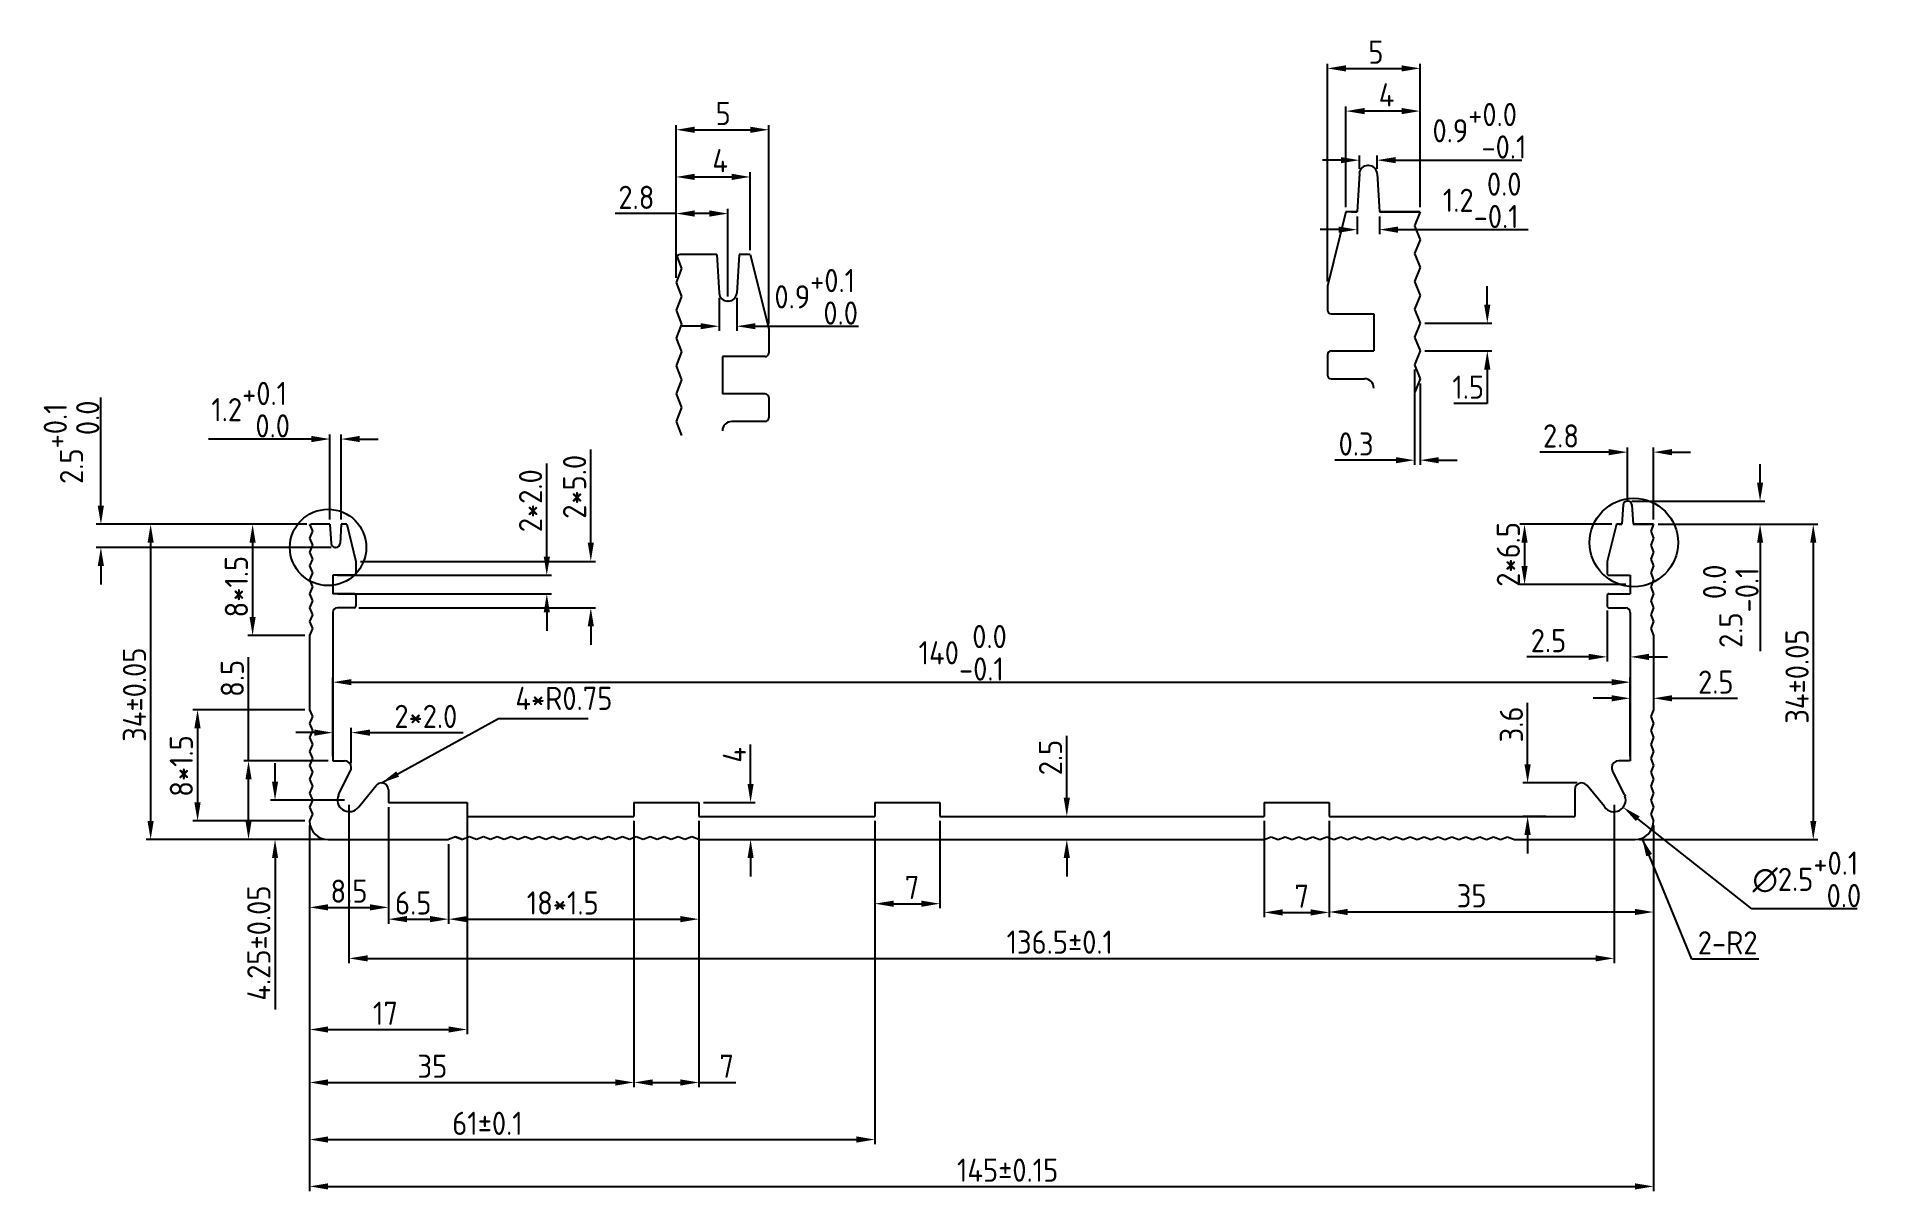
# Model space of a CAD drawing. Extents: x 23 to 222, y 35 to 159.
import ezdxf

# ---------------------------------------------------------------- set-up
doc = ezdxf.new("R2010")
doc.units = 0
doc.layers.get('0').update_dxf_attribs({"linetype": 'CONTINUOUS'})
doc.layers.get('DEFPOINTS').update_dxf_attribs({"linetype": 'CONTINUOUS'})
doc.styles.get("Standard").update_dxf_attribs({"font": 'ISOCP'})
doc.dimstyles.new('ISO-25', dxfattribs={"dimtxt": 2.5, "dimasz": 2.5, "dimexe": 1.25, "dimexo": 0.625, "dimtad": 1, "dimdec": 4, "dimdsep": 46, "dimlunit": 6, "dimtxsty": 'Standard', "dimcen": 2.5, "dimadec": 0, "dimazin": 0, "dimtfac": 1, "dimtdec": 4, "dimtmove": 0, "dimatfit": 3, "dimfxl": 0, "dimtolj": 1, "dimtzin": 0, "dimarcsym": 0})

msp = doc.modelspace()

# ---------------------------------------------------------------- texts
msp.add_text('4*R0.75', height=2.5).set_placement((74.19, 86.87))
at = {"color": 0, "linetype": 'ByBlock', "char_height": 2.5, "attachment_point": 5}
for s, insert in [('\\A1;0.9\\S+0.0^  -0.1;', (178.21, 149.34)), ('\\A1;1.2\\S 0.0^ -0.1;', (178.51, 141.84)), ('\\A1;0.9\\S+0.1^  0.0;', (106.65, 131.43))]:
    msp.add_mtext(s, dxfattribs=dict(at, insert=insert))

# ---------------------------------------------------------------- blocks, each defined once
blk = doc.blocks.new('*D0')
at = {"color": 0, "linetype": 'ByBlock'}
for p, q in [((48.26, 79.15), (48.26, 81.15)), ((55.74, 77.15), (47.76, 77.15)), ((53.49, 72.9), (47.76, 72.9)), ((48.26, 70.9), (48.26, 54.55))]:
    blk.add_line(p, q, dxfattribs=at)
for points in [[(47.93, 79.15), (48.59, 79.15), (48.26, 77.15)], [(47.93, 70.9), (48.59, 70.9), (48.26, 72.9)]]:
    blk.add_solid(points, dxfattribs=at)
at = {"layer": 'DEFPOINTS', "color": 0, "linetype": 'ByBlock'}
for p in [(56.24, 77.15), (48.26, 72.9), (53.99, 72.9)]:
    blk.add_point(p, dxfattribs=at)
at = {"color": 0, "linetype": 'ByBlock', "insert": (46.51, 61.73), "char_height": 2.5, "attachment_point": 5, "rotation": 90}
blk.add_mtext('\\A1;4.25±0.05', dxfattribs=at)
blk = doc.blocks.new('*D1')
at = {"color": 0, "linetype": 'ByBlock'}
for p, q in [((60.49, 76.4), (60.49, 65.08)), ((51.99, 74.4), (51.99, 65.08)), ((53.99, 65.58), (58.49, 65.58))]:
    blk.add_line(p, q, dxfattribs=at)
for points in [[(53.99, 65.92), (53.99, 65.25), (51.99, 65.58)], [(58.49, 65.92), (58.49, 65.25), (60.49, 65.58)]]:
    blk.add_solid(points, dxfattribs=at)
at = {"layer": 'DEFPOINTS', "color": 0, "linetype": 'ByBlock'}
for p in [(60.49, 76.9), (51.99, 74.9), (60.49, 65.58)]:
    blk.add_point(p, dxfattribs=at)
at = {"color": 0, "linetype": 'ByBlock', "insert": (56.24, 67.33), "char_height": 2.5, "attachment_point": 5}
blk.add_mtext('\\A1;8.5', dxfattribs=at)
blk = doc.blocks.new('*D2')
at = {"color": 0, "linetype": 'ByBlock'}
for p, q in [((112.99, 74.9), (112.99, 65.48)), ((119.99, 74.9), (119.99, 65.48)), ((114.99, 65.98), (117.99, 65.98))]:
    blk.add_line(p, q, dxfattribs=at)
for points in [[(114.99, 66.31), (114.99, 65.64), (112.99, 65.98)], [(117.99, 66.31), (117.99, 65.64), (119.99, 65.98)]]:
    blk.add_solid(points, dxfattribs=at)
at = {"layer": 'DEFPOINTS', "color": 0, "linetype": 'ByBlock'}
for p in [(112.99, 75.4), (119.99, 75.4), (119.99, 65.98)]:
    blk.add_point(p, dxfattribs=at)
at = {"color": 0, "linetype": 'ByBlock', "insert": (116.99, 67.73), "char_height": 2.5, "attachment_point": 5}
blk.add_mtext('\\A1;7', dxfattribs=at)
blk = doc.blocks.new('*D3')
at = {"color": 0, "linetype": 'ByBlock'}
for p, q in [((51.49, 86.9), (39.4, 86.9)), ((39.9, 84.9), (39.9, 76.9)), ((51.49, 74.9), (39.4, 74.9))]:
    blk.add_line(p, q, dxfattribs=at)
for points in [[(39.56, 84.9), (40.23, 84.9), (39.9, 86.9)], [(39.56, 76.9), (40.23, 76.9), (39.9, 74.9)]]:
    blk.add_solid(points, dxfattribs=at)
at = {"layer": 'DEFPOINTS', "color": 0, "linetype": 'ByBlock'}
for p in [(51.99, 86.9), (39.9, 74.9), (51.99, 74.9)]:
    blk.add_point(p, dxfattribs=at)
at = {"color": 0, "linetype": 'ByBlock', "insert": (38.15, 80.83), "char_height": 2.5, "attachment_point": 5, "rotation": 90}
blk.add_mtext('\\A1;8*1.5', dxfattribs=at)
blk = doc.blocks.new('*D7')
at = {"color": 0, "linetype": 'ByBlock'}
for p, q in [((51.69, 106.9), (45.34, 106.9)), ((45.84, 104.9), (45.84, 96.9)), ((51.49, 94.9), (45.34, 94.9))]:
    blk.add_line(p, q, dxfattribs=at)
for points in [[(45.51, 104.9), (46.17, 104.9), (45.84, 106.9)], [(45.51, 96.9), (46.17, 96.9), (45.84, 94.9)]]:
    blk.add_solid(points, dxfattribs=at)
at = {"layer": 'DEFPOINTS', "color": 0, "linetype": 'ByBlock'}
for p in [(52.19, 106.9), (45.84, 94.9), (51.99, 94.9)]:
    blk.add_point(p, dxfattribs=at)
at = {"color": 0, "linetype": 'ByBlock', "insert": (44.09, 100.17), "char_height": 2.5, "attachment_point": 5, "rotation": 90}
blk.add_mtext('\\A1;8*1.5', dxfattribs=at)
blk = doc.blocks.new('*D8')
at = {"color": 0, "linetype": 'ByBlock'}
for p, q in [((49.8, 106.9), (34.34, 106.9)), ((34.84, 104.9), (34.84, 74.9)), ((51.49, 72.9), (34.34, 72.9))]:
    blk.add_line(p, q, dxfattribs=at)
for points in [[(34.5, 104.9), (35.17, 104.9), (34.84, 106.9)], [(34.5, 74.9), (35.17, 74.9), (34.84, 72.9)]]:
    blk.add_solid(points, dxfattribs=at)
at = {"layer": 'DEFPOINTS', "color": 0, "linetype": 'ByBlock'}
for p in [(50.3, 106.9), (34.84, 72.9), (51.99, 72.9)]:
    blk.add_point(p, dxfattribs=at)
at = {"color": 0, "linetype": 'ByBlock', "insert": (33.09, 88.52), "char_height": 2.5, "attachment_point": 5, "rotation": 90}
blk.add_mtext('\\A1;34±0.05', dxfattribs=at)
blk = doc.blocks.new('*D10')
at = {"color": 0, "linetype": 'ByBlock'}
for p, q in [((192.17, 114.68), (184.73, 114.68)), ((194.17, 109.45), (194.17, 115.18)), ((196.99, 107.4), (196.99, 115.18)), ((198.99, 114.68), (200.99, 114.68))]:
    blk.add_line(p, q, dxfattribs=at)
for points in [[(192.17, 115.01), (192.17, 114.34), (194.17, 114.68)], [(198.99, 115.01), (198.99, 114.34), (196.99, 114.68)]]:
    blk.add_solid(points, dxfattribs=at)
at = {"layer": 'DEFPOINTS', "color": 0, "linetype": 'ByBlock'}
for p in [(194.17, 114.68), (194.17, 108.95), (196.99, 106.9)]:
    blk.add_point(p, dxfattribs=at)
at = {"color": 0, "linetype": 'ByBlock', "insert": (187.01, 116.43), "char_height": 2.5, "attachment_point": 5}
blk.add_mtext('\\A1;2.8', dxfattribs=at)
blk = doc.blocks.new('*D11')
at = {"color": 0, "linetype": 'ByBlock'}
for p, q in [((191.99, 97.6), (191.99, 92.1)), ((194.49, 96.9), (194.49, 92.1)), ((189.99, 92.6), (183.33, 92.6)), ((196.49, 92.6), (198.49, 92.6))]:
    blk.add_line(p, q, dxfattribs=at)
for points in [[(189.99, 92.93), (189.99, 92.26), (191.99, 92.6)], [(196.49, 92.93), (196.49, 92.26), (194.49, 92.6)]]:
    blk.add_solid(points, dxfattribs=at)
at = {"layer": 'DEFPOINTS', "color": 0, "linetype": 'ByBlock'}
for p in [(191.99, 98.1), (194.49, 97.4), (194.49, 92.6)]:
    blk.add_point(p, dxfattribs=at)
at = {"color": 0, "linetype": 'ByBlock', "insert": (185.66, 94.35), "char_height": 2.5, "attachment_point": 5}
blk.add_mtext('\\A1;2.5', dxfattribs=at)
blk = doc.blocks.new('*D12')
at = {"color": 0, "linetype": 'ByBlock'}
for p, q in [((52.49, 84.43), (50.49, 84.43)), ((54.49, 81.9), (54.49, 84.93)), ((56.49, 81.15), (56.49, 84.93)), ((58.49, 84.43), (68.56, 84.43))]:
    blk.add_line(p, q, dxfattribs=at)
for points in [[(52.49, 84.76), (52.49, 84.09), (54.49, 84.43)], [(58.49, 84.76), (58.49, 84.09), (56.49, 84.43)]]:
    blk.add_solid(points, dxfattribs=at)
at = {"layer": 'DEFPOINTS', "color": 0, "linetype": 'ByBlock'}
for p in [(56.49, 84.43), (54.49, 81.4), (56.49, 80.65)]:
    blk.add_point(p, dxfattribs=at)
at = {"color": 0, "linetype": 'ByBlock', "insert": (64.53, 86.18), "char_height": 2.5, "attachment_point": 5}
blk.add_mtext('\\A1;2*2.0', dxfattribs=at)
blk = doc.blocks.new('*D13')
at = {"color": 0, "linetype": 'ByBlock'}
for p, q in [((161.99, 74.9), (161.99, 64.58)), ((196.99, 74.4), (196.99, 64.58)), ((194.99, 65.08), (163.99, 65.08))]:
    blk.add_line(p, q, dxfattribs=at)
for points in [[(163.99, 65.42), (163.99, 64.75), (161.99, 65.08)], [(194.99, 65.42), (194.99, 64.75), (196.99, 65.08)]]:
    blk.add_solid(points, dxfattribs=at)
at = {"layer": 'DEFPOINTS', "color": 0, "linetype": 'ByBlock'}
for p in [(161.99, 75.4), (196.99, 74.9), (161.99, 65.08)]:
    blk.add_point(p, dxfattribs=at)
at = {"color": 0, "linetype": 'ByBlock', "insert": (177.37, 66.83), "char_height": 2.5, "attachment_point": 5}
blk.add_mtext('\\A1;35', dxfattribs=at)
blk = doc.blocks.new('*D14')
at = {"color": 0, "linetype": 'ByBlock'}
for p, q in [((154.99, 74.9), (154.99, 64.54)), ((161.99, 74.9), (161.99, 64.54)), ((156.99, 65.04), (159.99, 65.04))]:
    blk.add_line(p, q, dxfattribs=at)
for points in [[(156.99, 65.37), (156.99, 64.7), (154.99, 65.04)], [(159.99, 65.37), (159.99, 64.7), (161.99, 65.04)]]:
    blk.add_solid(points, dxfattribs=at)
at = {"layer": 'DEFPOINTS', "color": 0, "linetype": 'ByBlock'}
for p in [(154.99, 75.4), (161.99, 75.4), (161.99, 65.04)]:
    blk.add_point(p, dxfattribs=at)
at = {"color": 0, "linetype": 'ByBlock', "insert": (159.04, 66.79), "char_height": 2.5, "attachment_point": 5}
blk.add_mtext('\\A1;7', dxfattribs=at)
blk = doc.blocks.new('*D15')
at = {"color": 0, "linetype": 'ByBlock'}
for p, q in [((54.49, 81.9), (54.49, 90.37)), ((56.49, 89.87), (192.49, 89.87)), ((194.49, 81.9), (194.49, 90.37))]:
    blk.add_line(p, q, dxfattribs=at)
for points in [[(56.49, 90.2), (56.49, 89.54), (54.49, 89.87)], [(192.49, 90.2), (192.49, 89.54), (194.49, 89.87)]]:
    blk.add_solid(points, dxfattribs=at)
at = {"layer": 'DEFPOINTS', "color": 0, "linetype": 'ByBlock'}
for p in [(194.49, 89.87), (54.49, 81.4), (194.49, 81.4)]:
    blk.add_point(p, dxfattribs=at)
at = {"color": 0, "linetype": 'ByBlock', "insert": (122.46, 93.04), "char_height": 2.5, "attachment_point": 5}
blk.add_mtext('\\A1;140\\S 0.0^ -0.1;', dxfattribs=at)
blk = doc.blocks.new('*D16')
at = {"color": 0, "linetype": 'ByBlock'}
for p, q in [((56.24, 76.65), (56.24, 59.58)), ((192.74, 76.65), (192.74, 59.58)), ((58.24, 60.08), (190.74, 60.08))]:
    blk.add_line(p, q, dxfattribs=at)
for points in [[(58.24, 60.41), (58.24, 59.75), (56.24, 60.08)], [(190.74, 60.41), (190.74, 59.75), (192.74, 60.08)]]:
    blk.add_solid(points, dxfattribs=at)
at = {"layer": 'DEFPOINTS', "color": 0, "linetype": 'ByBlock'}
for p in [(56.24, 77.15), (192.74, 77.15), (192.74, 60.08)]:
    blk.add_point(p, dxfattribs=at)
at = {"color": 0, "linetype": 'ByBlock', "insert": (132.93, 61.83), "char_height": 2.5, "attachment_point": 5}
blk.add_mtext('\\A1;136.5±0.1', dxfattribs=at)
blk = doc.blocks.new('*D17')
at = {"color": 0, "linetype": 'ByBlock'}
for p, q in [((133.69, 77.4), (133.69, 84.07)), ((120.49, 75.4), (134.19, 75.4)), ((120.49, 72.9), (134.19, 72.9)), ((133.69, 70.9), (133.69, 68.9))]:
    blk.add_line(p, q, dxfattribs=at)
for points in [[(133.35, 77.4), (134.02, 77.4), (133.69, 75.4)], [(133.35, 70.9), (134.02, 70.9), (133.69, 72.9)]]:
    blk.add_solid(points, dxfattribs=at)
at = {"layer": 'DEFPOINTS', "color": 0, "linetype": 'ByBlock'}
for p in [(119.99, 75.4), (119.99, 72.9), (133.69, 72.9)]:
    blk.add_point(p, dxfattribs=at)
at = {"color": 0, "linetype": 'ByBlock', "insert": (131.93, 81.74), "char_height": 2.5, "attachment_point": 5, "rotation": 90}
blk.add_mtext('\\A1;2.5', dxfattribs=at)
blk = doc.blocks.new('*D18')
at = {"color": 0, "linetype": 'ByBlock'}
for p, q in [((99.57, 78.9), (99.57, 83.15)), ((94.49, 76.9), (100.07, 76.9)), ((94.49, 72.9), (100.07, 72.9)), ((99.57, 70.9), (99.57, 68.9))]:
    blk.add_line(p, q, dxfattribs=at)
for points in [[(99.24, 78.9), (99.9, 78.9), (99.57, 76.9)], [(99.24, 70.9), (99.9, 70.9), (99.57, 72.9)]]:
    blk.add_solid(points, dxfattribs=at)
at = {"layer": 'DEFPOINTS', "color": 0, "linetype": 'ByBlock'}
for p in [(93.99, 76.9), (93.99, 72.9), (99.57, 72.9)]:
    blk.add_point(p, dxfattribs=at)
at = {"color": 0, "linetype": 'ByBlock', "insert": (97.82, 82.03), "char_height": 2.5, "attachment_point": 5, "rotation": 90}
blk.add_mtext('\\A1;4', dxfattribs=at)
blk = doc.blocks.new('*D22')
at = {"color": 0, "linetype": 'ByBlock'}
for p, q in [((52.19, 116.09), (41.07, 116.09)), ((54.19, 107.4), (54.19, 116.59)), ((55.39, 107.4), (55.39, 116.59)), ((57.39, 116.09), (59.39, 116.09))]:
    blk.add_line(p, q, dxfattribs=at)
for points in [[(52.19, 116.43), (52.19, 115.76), (54.19, 116.09)], [(57.39, 116.43), (57.39, 115.76), (55.39, 116.09)]]:
    blk.add_solid(points, dxfattribs=at)
at = {"layer": 'DEFPOINTS', "color": 0, "linetype": 'ByBlock'}
for p in [(55.39, 116.09), (54.19, 106.9), (55.39, 106.9)]:
    blk.add_point(p, dxfattribs=at)
at = {"color": 0, "linetype": 'ByBlock', "insert": (45.63, 119.26), "char_height": 2.5, "attachment_point": 5}
blk.add_mtext('\\A1;1.2\\S+0.1^  0.0;', dxfattribs=at)
blk = doc.blocks.new('*D23')
at = {"color": 0, "linetype": 'ByBlock'}
for p, q in [((29.47, 108.9), (29.47, 120.59)), ((51.69, 106.9), (28.97, 106.9)), ((54.32, 104.4), (28.97, 104.4)), ((29.47, 102.4), (29.47, 100.4))]:
    blk.add_line(p, q, dxfattribs=at)
for points in [[(29.13, 108.9), (29.8, 108.9), (29.47, 106.9)], [(29.13, 102.4), (29.8, 102.4), (29.47, 104.4)]]:
    blk.add_solid(points, dxfattribs=at)
at = {"layer": 'DEFPOINTS', "color": 0, "linetype": 'ByBlock'}
for p in [(52.19, 106.9), (29.47, 104.4), (54.82, 104.4)]:
    blk.add_point(p, dxfattribs=at)
at = {"color": 0, "linetype": 'ByBlock', "insert": (26.3, 115.75), "char_height": 2.5, "attachment_point": 5, "rotation": 90}
blk.add_mtext('\\A1;2.5\\S+0.1^  0.0;', dxfattribs=at)
blk = doc.blocks.new('*D26')
at = {"color": 0, "linetype": 'ByBlock'}
for p, q in [((68.99, 76.4), (68.99, 51.91)), ((51.99, 72.4), (51.99, 51.91)), ((53.99, 52.41), (66.99, 52.41))]:
    blk.add_line(p, q, dxfattribs=at)
for points in [[(53.99, 52.74), (53.99, 52.08), (51.99, 52.41)], [(66.99, 52.74), (66.99, 52.08), (68.99, 52.41)]]:
    blk.add_solid(points, dxfattribs=at)
at = {"layer": 'DEFPOINTS', "color": 0, "linetype": 'ByBlock'}
for p in [(68.99, 76.9), (51.99, 72.9), (68.99, 52.41)]:
    blk.add_point(p, dxfattribs=at)
at = {"color": 0, "linetype": 'ByBlock', "insert": (60.17, 54.16), "char_height": 2.5, "attachment_point": 5}
blk.add_mtext('\\A1;17', dxfattribs=at)
blk = doc.blocks.new('*D27')
at = {"color": 0, "linetype": 'ByBlock'}
for p, q in [((86.99, 74.9), (86.99, 46.2)), ((51.99, 72.4), (51.99, 46.2)), ((53.99, 46.7), (84.99, 46.7))]:
    blk.add_line(p, q, dxfattribs=at)
for points in [[(53.99, 47.03), (53.99, 46.36), (51.99, 46.7)], [(84.99, 47.03), (84.99, 46.36), (86.99, 46.7)]]:
    blk.add_solid(points, dxfattribs=at)
at = {"layer": 'DEFPOINTS', "color": 0, "linetype": 'ByBlock'}
for p in [(86.99, 75.4), (51.99, 72.9), (86.99, 46.7)]:
    blk.add_point(p, dxfattribs=at)
at = {"color": 0, "linetype": 'ByBlock', "insert": (65.24, 48.45), "char_height": 2.5, "attachment_point": 5}
blk.add_mtext('\\A1;35', dxfattribs=at)
blk = doc.blocks.new('*D28')
at = {"color": 0, "linetype": 'ByBlock'}
for p, q in [((51.99, 72.4), (51.99, 40.04)), ((112.99, 72.4), (112.99, 40.04)), ((53.99, 40.54), (110.99, 40.54))]:
    blk.add_line(p, q, dxfattribs=at)
for points in [[(53.99, 40.88), (53.99, 40.21), (51.99, 40.54)], [(110.99, 40.88), (110.99, 40.21), (112.99, 40.54)]]:
    blk.add_solid(points, dxfattribs=at)
at = {"layer": 'DEFPOINTS', "color": 0, "linetype": 'ByBlock'}
for p in [(51.99, 72.9), (112.99, 72.9), (112.99, 40.54)]:
    blk.add_point(p, dxfattribs=at)
at = {"color": 0, "linetype": 'ByBlock', "insert": (71.18, 42.29), "char_height": 2.5, "attachment_point": 5}
blk.add_mtext('\\A1;61±0.1', dxfattribs=at)
blk = doc.blocks.new('*D29')
at = {"color": 0, "linetype": 'ByBlock'}
for p, q in [((51.99, 72.4), (51.99, 34.99)), ((196.99, 72.4), (196.99, 34.99)), ((53.99, 35.49), (194.99, 35.49))]:
    blk.add_line(p, q, dxfattribs=at)
for points in [[(53.99, 35.82), (53.99, 35.15), (51.99, 35.49)], [(194.99, 35.82), (194.99, 35.15), (196.99, 35.49)]]:
    blk.add_solid(points, dxfattribs=at)
at = {"layer": 'DEFPOINTS', "color": 0, "linetype": 'ByBlock'}
for p in [(51.99, 72.9), (196.99, 72.9), (196.99, 35.49)]:
    blk.add_point(p, dxfattribs=at)
at = {"color": 0, "linetype": 'ByBlock', "insert": (127.3, 37.24), "char_height": 2.5, "attachment_point": 5}
blk.add_mtext('\\A1;145±0.15', dxfattribs=at)
blk = doc.blocks.new('*D30')
at = {"color": 0, "linetype": 'ByBlock'}
for p, q in [((77.58, 103.4), (77.58, 113.47)), ((54.99, 101.4), (78.08, 101.4)), ((54.99, 99.4), (78.08, 99.4)), ((77.58, 97.4), (77.58, 95.4))]:
    blk.add_line(p, q, dxfattribs=at)
for points in [[(77.25, 103.4), (77.92, 103.4), (77.58, 101.4)], [(77.25, 97.4), (77.92, 97.4), (77.58, 99.4)]]:
    blk.add_solid(points, dxfattribs=at)
at = {"layer": 'DEFPOINTS', "color": 0, "linetype": 'ByBlock'}
for p in [(54.49, 101.4), (54.49, 99.4), (77.58, 99.4)]:
    blk.add_point(p, dxfattribs=at)
at = {"color": 0, "linetype": 'ByBlock', "insert": (75.83, 109.44), "char_height": 2.5, "attachment_point": 5, "rotation": 90}
blk.add_mtext('\\A1;2*2.0', dxfattribs=at)
blk = doc.blocks.new('*D31')
at = {"color": 0, "linetype": 'ByBlock'}
for p, q in [((82.33, 104.9), (82.33, 114.97)), ((57.49, 102.9), (82.83, 102.9)), ((57.29, 97.9), (82.83, 97.9)), ((82.33, 95.9), (82.33, 93.9))]:
    blk.add_line(p, q, dxfattribs=at)
for points in [[(82, 104.9), (82.66, 104.9), (82.33, 102.9)], [(82, 95.9), (82.66, 95.9), (82.33, 97.9)]]:
    blk.add_solid(points, dxfattribs=at)
at = {"layer": 'DEFPOINTS', "color": 0, "linetype": 'ByBlock'}
for p in [(56.99, 102.9), (56.79, 97.9), (82.33, 97.9)]:
    blk.add_point(p, dxfattribs=at)
at = {"color": 0, "linetype": 'ByBlock', "insert": (80.58, 110.94), "char_height": 2.5, "attachment_point": 5, "rotation": 90}
blk.add_mtext('\\A1;2*5.0', dxfattribs=at)
blk = doc.blocks.new('*D32')
at = {"color": 0, "linetype": 'ByBlock'}
for p, q in [((45.4, 81.4), (45.4, 92.58)), ((53.99, 81.4), (44.9, 81.4)), ((45.4, 74.9), (45.4, 79.4)), ((53.49, 72.9), (44.9, 72.9))]:
    blk.add_line(p, q, dxfattribs=at)
for points in [[(45.07, 79.4), (45.73, 79.4), (45.4, 81.4)], [(45.07, 74.9), (45.73, 74.9), (45.4, 72.9)]]:
    blk.add_solid(points, dxfattribs=at)
at = {"layer": 'DEFPOINTS', "color": 0, "linetype": 'ByBlock'}
for p in [(54.49, 81.4), (45.4, 72.9), (53.99, 72.9)]:
    blk.add_point(p, dxfattribs=at)
at = {"color": 0, "linetype": 'ByBlock', "insert": (43.65, 90.28), "char_height": 2.5, "attachment_point": 5, "rotation": 90}
blk.add_mtext('\\A1;8.5', dxfattribs=at)
blk = doc.blocks.new('*D33')
at = {"color": 0, "linetype": 'ByBlock'}
for p, q in [((207.6, 65.43), (195.3, 75.14)), ((218.97, 65.43), (207.6, 65.43))]:
    blk.add_line(p, q, dxfattribs=at)
blk.add_solid([(195.5, 75.4), (195.09, 74.88), (193.73, 76.38)], dxfattribs=at)
at = {"layer": 'DEFPOINTS', "color": 0, "linetype": 'ByBlock'}
for p in [(191.76, 77.93), (193.73, 76.38)]:
    blk.add_point(p, dxfattribs=at)
at = {"color": 0, "linetype": 'ByBlock', "insert": (213.54, 68.6), "char_height": 2.5, "attachment_point": 5}
blk.add_mtext('\\A1;∅2.5\\S+0.1^  0.0;', dxfattribs=at)
blk = doc.blocks.new('*D34')
at = {"color": 0, "linetype": 'ByBlock'}
for p, q in [((66.99, 72.4), (66.99, 63.81)), ((93.99, 72.4), (93.99, 63.81)), ((68.99, 64.31), (91.99, 64.31))]:
    blk.add_line(p, q, dxfattribs=at)
for points in [[(68.99, 64.65), (68.99, 63.98), (66.99, 64.31)], [(91.99, 64.65), (91.99, 63.98), (93.99, 64.31)]]:
    blk.add_solid(points, dxfattribs=at)
at = {"layer": 'DEFPOINTS', "color": 0, "linetype": 'ByBlock'}
for p in [(66.99, 72.9), (93.99, 72.9), (93.99, 64.31)]:
    blk.add_point(p, dxfattribs=at)
at = {"color": 0, "linetype": 'ByBlock', "insert": (79.3, 66.06), "char_height": 2.5, "attachment_point": 5}
blk.add_mtext('\\A1;18*1.5', dxfattribs=at)
blk = doc.blocks.new('*D35')
at = {"color": 0, "linetype": 'ByBlock'}
for p, q in [((86.99, 74.9), (86.99, 46.2)), ((93.99, 74.9), (93.99, 46.2)), ((88.99, 46.7), (91.99, 46.7)), ((93.99, 46.7), (97.99, 46.7))]:
    blk.add_line(p, q, dxfattribs=at)
for points in [[(88.99, 47.03), (88.99, 46.36), (86.99, 46.7)], [(91.99, 47.03), (91.99, 46.36), (93.99, 46.7)]]:
    blk.add_solid(points, dxfattribs=at)
at = {"layer": 'DEFPOINTS', "color": 0, "linetype": 'ByBlock'}
for p in [(86.99, 75.4), (93.99, 75.4), (93.99, 46.7)]:
    blk.add_point(p, dxfattribs=at)
at = {"color": 0, "linetype": 'ByBlock', "insert": (96.99, 48.45), "char_height": 2.5, "attachment_point": 5}
blk.add_mtext('\\A1;7', dxfattribs=at)
blk = doc.blocks.new('*D36')
at = {"color": 0, "linetype": 'ByBlock'}
for p, q in [((197.49, 106.9), (214.73, 106.9)), ((214.23, 104.9), (214.23, 74.9)), ((195.49, 72.9), (214.73, 72.9))]:
    blk.add_line(p, q, dxfattribs=at)
for points in [[(213.9, 104.9), (214.56, 104.9), (214.23, 106.9)], [(213.9, 74.9), (214.56, 74.9), (214.23, 72.9)]]:
    blk.add_solid(points, dxfattribs=at)
at = {"layer": 'DEFPOINTS', "color": 0, "linetype": 'ByBlock'}
for p in [(196.99, 106.9), (194.99, 72.9), (214.23, 72.9)]:
    blk.add_point(p, dxfattribs=at)
at = {"color": 0, "linetype": 'ByBlock', "insert": (212.48, 90.47), "char_height": 2.5, "attachment_point": 5, "rotation": 90}
blk.add_mtext('\\A1;34±0.05', dxfattribs=at)
blk = doc.blocks.new('*D37')
at = {"color": 0, "linetype": 'ByBlock'}
for p, q in [((208.49, 111.4), (208.49, 113.4)), ((194.67, 109.4), (208.99, 109.4)), ((197.49, 106.9), (208.99, 106.9)), ((208.49, 104.9), (208.49, 93.21))]:
    blk.add_line(p, q, dxfattribs=at)
for points in [[(208.16, 111.4), (208.83, 111.4), (208.49, 109.4)], [(208.16, 104.9), (208.83, 104.9), (208.49, 106.9)]]:
    blk.add_solid(points, dxfattribs=at)
at = {"layer": 'DEFPOINTS', "color": 0, "linetype": 'ByBlock'}
for p in [(194.17, 109.4), (208.49, 109.4), (196.99, 106.9)]:
    blk.add_point(p, dxfattribs=at)
at = {"color": 0, "linetype": 'ByBlock', "insert": (205.33, 98.06), "char_height": 2.5, "attachment_point": 5, "rotation": 90}
blk.add_mtext('\\A1;2.5\\S 0.0^ -0.1;', dxfattribs=at)
blk = doc.blocks.new('*D38')
at = {"color": 0, "linetype": 'ByBlock'}
for p, q in [((194.49, 96.9), (194.49, 87.63)), ((196.99, 94.4), (196.99, 87.63)), ((192.49, 88.13), (190.49, 88.13)), ((198.99, 88.13), (206.05, 88.13))]:
    blk.add_line(p, q, dxfattribs=at)
for points in [[(192.49, 88.46), (192.49, 87.8), (194.49, 88.13)], [(198.99, 88.46), (198.99, 87.8), (196.99, 88.13)]]:
    blk.add_solid(points, dxfattribs=at)
at = {"layer": 'DEFPOINTS', "color": 0, "linetype": 'ByBlock'}
for p in [(194.49, 97.4), (196.99, 94.9), (196.99, 88.13)]:
    blk.add_point(p, dxfattribs=at)
at = {"color": 0, "linetype": 'ByBlock', "insert": (203.71, 89.88), "char_height": 2.5, "attachment_point": 5}
blk.add_mtext('\\A1;2.5', dxfattribs=at)
blk = doc.blocks.new('*D41')
at = {"color": 0, "linetype": 'ByBlock'}
for p, q in [((183.41, 81), (183.41, 87.63)), ((188.74, 79), (182.91, 79)), ((185.36, 75.4), (182.91, 75.4)), ((183.41, 73.4), (183.41, 71.4))]:
    blk.add_line(p, q, dxfattribs=at)
for points in [[(183.07, 81), (183.74, 81), (183.41, 79)], [(183.07, 73.4), (183.74, 73.4), (183.41, 75.4)]]:
    blk.add_solid(points, dxfattribs=at)
at = {"layer": 'DEFPOINTS', "color": 0, "linetype": 'ByBlock'}
for p in [(189.24, 79), (183.41, 75.4), (185.86, 75.4)]:
    blk.add_point(p, dxfattribs=at)
at = {"color": 0, "linetype": 'ByBlock', "insert": (181.66, 85.31), "char_height": 2.5, "attachment_point": 5, "rotation": 90}
blk.add_mtext('\\A1;3.6', dxfattribs=at)
blk = doc.blocks.new('*D42')
at = {"color": 0, "linetype": 'ByBlock'}
for p, q in [((201.13, 60.01), (195.76, 73.05)), ((208.34, 60.01), (201.13, 60.01))]:
    blk.add_line(p, q, dxfattribs=at)
blk.add_solid([(196.83, 71.33), (196.21, 71.08), (195.76, 73.05)], dxfattribs=at)
at = {"layer": 'DEFPOINTS', "color": 0, "linetype": 'ByBlock'}
for p in [(194.99, 74.9), (195.76, 73.05)]:
    blk.add_point(p, dxfattribs=at)
at = {"color": 0, "linetype": 'ByBlock', "insert": (204.99, 61.76), "char_height": 2.5, "attachment_point": 5}
blk.add_mtext('\\A1;2-R2', dxfattribs=at)
blk = doc.blocks.new('*D43')
at = {"color": 0, "linetype": 'ByBlock'}
for p, q in [((95.7, 152.57), (89.14, 152.57)), ((95.7, 145.63), (95.7, 153.07)), ((99.3, 152.57), (97.7, 152.57)), ((101.3, 143.63), (101.3, 153.07))]:
    blk.add_line(p, q, dxfattribs=at)
for points in [[(97.7, 152.91), (97.7, 152.24), (95.7, 152.57)], [(99.3, 152.91), (99.3, 152.24), (101.3, 152.57)]]:
    blk.add_solid(points, dxfattribs=at)
at = {"layer": 'DEFPOINTS', "color": 0, "linetype": 'ByBlock'}
for p in [(101.3, 152.57), (95.7, 145.13), (101.3, 143.13)]:
    blk.add_point(p, dxfattribs=at)
at = {"color": 0, "linetype": 'ByBlock', "insert": (91.42, 154.32), "char_height": 2.5, "attachment_point": 5}
blk.add_mtext('\\A1;2.8', dxfattribs=at)
blk = doc.blocks.new('*D44')
at = {"color": 0, "linetype": 'ByBlock'}
for p, q in [((95.7, 148.23), (95.7, 157.02)), ((97.7, 156.52), (101.7, 156.52)), ((103.7, 148.63), (103.7, 157.02))]:
    blk.add_line(p, q, dxfattribs=at)
for points in [[(97.7, 156.86), (97.7, 156.19), (95.7, 156.52)], [(101.7, 156.86), (101.7, 156.19), (103.7, 156.52)]]:
    blk.add_solid(points, dxfattribs=at)
at = {"layer": 'DEFPOINTS', "color": 0, "linetype": 'ByBlock'}
for p in [(103.7, 156.52), (95.7, 147.73), (103.7, 148.13)]:
    blk.add_point(p, dxfattribs=at)
at = {"color": 0, "linetype": 'ByBlock', "insert": (100.46, 158.27), "char_height": 2.5, "attachment_point": 5}
blk.add_mtext('\\A1;4', dxfattribs=at)
blk = doc.blocks.new('*D45')
at = {"color": 0, "linetype": 'ByBlock'}
for p, q in [((95.7, 145.63), (95.7, 162.11)), ((97.7, 161.61), (103.7, 161.61)), ((105.7, 140.63), (105.7, 162.11))]:
    blk.add_line(p, q, dxfattribs=at)
for points in [[(97.7, 161.94), (97.7, 161.27), (95.7, 161.61)], [(103.7, 161.94), (103.7, 161.27), (105.7, 161.61)]]:
    blk.add_solid(points, dxfattribs=at)
at = {"layer": 'DEFPOINTS', "color": 0, "linetype": 'ByBlock'}
for p in [(105.7, 161.61), (95.7, 145.13), (105.7, 140.13)]:
    blk.add_point(p, dxfattribs=at)
at = {"color": 0, "linetype": 'ByBlock', "insert": (100.78, 163.36), "char_height": 2.5, "attachment_point": 5}
blk.add_mtext('\\A1;5', dxfattribs=at)
blk = doc.blocks.new('*D47')
at = {"color": 0, "linetype": 'ByBlock'}
for p, q in [((169.01, 154.18), (169.01, 165.05)), ((175.01, 164.55), (171.01, 164.55)), ((177.01, 154.18), (177.01, 165.05))]:
    blk.add_line(p, q, dxfattribs=at)
for points in [[(171.01, 164.89), (171.01, 164.22), (169.01, 164.55)], [(175.01, 164.89), (175.01, 164.22), (177.01, 164.55)]]:
    blk.add_solid(points, dxfattribs=at)
at = {"layer": 'DEFPOINTS', "color": 0, "linetype": 'ByBlock'}
for p in [(169.01, 164.55), (169.01, 153.68), (177.01, 153.68)]:
    blk.add_point(p, dxfattribs=at)
at = {"color": 0, "linetype": 'ByBlock', "insert": (173.39, 166.3), "char_height": 2.5, "attachment_point": 5}
blk.add_mtext('\\A1;4', dxfattribs=at)
blk = doc.blocks.new('*D48')
at = {"color": 0, "linetype": 'ByBlock'}
for p, q in [((167.01, 146.18), (167.01, 169.66)), ((177.01, 154.18), (177.01, 169.66)), ((169.01, 169.16), (175.01, 169.16))]:
    blk.add_line(p, q, dxfattribs=at)
for points in [[(169.01, 169.49), (169.01, 168.82), (167.01, 169.16)], [(175.01, 169.49), (175.01, 168.82), (177.01, 169.16)]]:
    blk.add_solid(points, dxfattribs=at)
at = {"layer": 'DEFPOINTS', "color": 0, "linetype": 'ByBlock'}
for p in [(177.01, 169.16), (177.01, 153.68), (167.01, 145.68)]:
    blk.add_point(p, dxfattribs=at)
at = {"color": 0, "linetype": 'ByBlock', "insert": (172.24, 170.91), "char_height": 2.5, "attachment_point": 5}
blk.add_mtext('\\A1;5', dxfattribs=at)
blk = doc.blocks.new('*D51')
at = {"color": 0, "linetype": 'ByBlock'}
for p, q in [((192.49, 106.9), (182.58, 106.9)), ((183.08, 104.9), (183.08, 102.4)), ((193.99, 100.4), (182.58, 100.4))]:
    blk.add_line(p, q, dxfattribs=at)
for points in [[(182.74, 104.9), (183.41, 104.9), (183.08, 106.9)], [(182.74, 102.4), (183.41, 102.4), (183.08, 100.4)]]:
    blk.add_solid(points, dxfattribs=at)
at = {"layer": 'DEFPOINTS', "color": 0, "linetype": 'ByBlock'}
for p in [(192.99, 106.9), (183.08, 100.4), (194.49, 100.4)]:
    blk.add_point(p, dxfattribs=at)
at = {"color": 0, "linetype": 'ByBlock', "insert": (181.33, 103.65), "char_height": 2.5, "attachment_point": 5, "rotation": 90}
blk.add_mtext('\\A1;2*6.5', dxfattribs=at)
blk = doc.blocks.new('*D52')
at = {"color": 0, "linetype": 'ByBlock'}
for p, q in [((171.21, 123.59), (171.21, 113.31)), ((171.81, 122.09), (171.81, 113.31)), ((169.21, 113.81), (162.6, 113.81)), ((173.81, 113.81), (175.81, 113.81))]:
    blk.add_line(p, q, dxfattribs=at)
for points in [[(169.21, 114.14), (169.21, 113.48), (171.21, 113.81)], [(173.81, 114.14), (173.81, 113.48), (171.81, 113.81)]]:
    blk.add_solid(points, dxfattribs=at)
at = {"layer": 'DEFPOINTS', "color": 0, "linetype": 'ByBlock'}
for p in [(171.21, 124.09), (171.81, 122.59), (171.81, 113.81)]:
    blk.add_point(p, dxfattribs=at)
at = {"color": 0, "linetype": 'ByBlock', "insert": (164.9, 115.56), "char_height": 2.5, "attachment_point": 5}
blk.add_mtext('\\A1;0.3', dxfattribs=at)
blk = doc.blocks.new('*D53')
at = {"color": 0, "linetype": 'ByBlock'}
for p, q in [((179.06, 130.59), (179.06, 132.59)), ((172.31, 128.59), (179.56, 128.59)), ((172.31, 125.59), (179.56, 125.59)), ((179.06, 123.59), (179.06, 119.94)), ((179.06, 119.94), (175.45, 119.94))]:
    blk.add_line(p, q, dxfattribs=at)
for points in [[(178.72, 130.59), (179.39, 130.59), (179.06, 128.59)], [(178.72, 123.59), (179.39, 123.59), (179.06, 125.59)]]:
    blk.add_solid(points, dxfattribs=at)
at = {"layer": 'DEFPOINTS', "color": 0, "linetype": 'ByBlock'}
for p in [(171.81, 128.59), (179.06, 128.59), (171.81, 125.59)]:
    blk.add_point(p, dxfattribs=at)
at = {"color": 0, "linetype": 'ByBlock', "insert": (177, 121.69), "char_height": 2.5, "attachment_point": 5}
blk.add_mtext('\\A1;1.5', dxfattribs=at)
blk = doc.blocks.new('*D54')
at = {"color": 0, "linetype": 'ByBlock'}
for p, q in [((60.49, 72.4), (60.49, 63.81)), ((66.99, 72.4), (66.99, 63.81)), ((62.49, 64.31), (64.99, 64.31))]:
    blk.add_line(p, q, dxfattribs=at)
for points in [[(62.49, 64.65), (62.49, 63.98), (60.49, 64.31)], [(64.99, 64.65), (64.99, 63.98), (66.99, 64.31)]]:
    blk.add_solid(points, dxfattribs=at)
at = {"layer": 'DEFPOINTS', "color": 0, "linetype": 'ByBlock'}
for p in [(60.49, 72.9), (66.99, 72.9), (66.99, 64.31)]:
    blk.add_point(p, dxfattribs=at)
at = {"color": 0, "linetype": 'ByBlock', "insert": (63.17, 66.06), "char_height": 2.5, "attachment_point": 5}
blk.add_mtext('\\A1;6.5', dxfattribs=at)

# ---------------------------------------------------------------- dimensions: what is measured, and where the dimension line sits
for base, p1, p2, text, picture, middle, set_off in [((171.81, 156.07), (161.81, 132.59), (171.81, 140.59), '5', '*D48', (167.04, 156.07), (-5.2, -13.09)), ((163.81, 151.46), (171.81, 140.59), (163.81, 140.59), '4', '*D47', (168.19, 151.46), (-5.2, -13.09)), ((101.53, 149.45), (91.53, 132.98), (101.53, 127.98), '5', '*D45', (96.61, 149.45), (-4.17, -12.16)), ((99.53, 144.37), (91.53, 135.58), (99.53, 135.98), '4', '*D44', (96.29, 144.37), (-4.17, -12.16)), ((97.13, 140.42), (91.53, 132.98), (97.13, 130.98), '2.8', '*D43', (87.25, 140.42), (-4.17, -12.16))]:
    dim = msp.add_linear_dim(base=base, p1=p1, p2=p2, text=text, dimstyle='ISO-25', override={"dimasz": 2, "dimexe": 0.5, "dimexo": 0.5, "dimgap": 0.5, "dimtih": 1, "dimtoh": 1, "dimdec": 1, "dimcen": 0, "dimtp": 1, "dimtm": 0.1, "dimtdec": 1, "dimtofl": 0})
    dim.commit()
    dim.dimension.update_dxf_attribs({"geometry": picture, "text_midpoint": middle, "dimtype": 160, "insert": set_off})
for base, p1, p2, text, override, picture, middle in [((179.06, 128.59), (171.81, 125.59), (171.81, 128.59), '1.5', {"dimasz": 2, "dimexe": 0.5, "dimexo": 0.5, "dimgap": 0.5, "dimtih": 1, "dimtoh": 1, "dimdec": 1, "dimcen": 0, "dimtp": 1, "dimtm": 0.1, "dimtdec": 1, "dimtofl": 0}, '*D53', (177, 119.94)), ((82.33, 97.9), (56.99, 102.9), (56.79, 97.9), '2*5.0', {"dimasz": 2, "dimexe": 0.5, "dimexo": 0.5, "dimgap": 0.5, "dimdec": 1, "dimcen": 0, "dimtp": 0.1, "dimtdec": 1, "dimtofl": 0}, '*D31', (82.33, 110.94)), ((77.58, 99.4), (54.49, 101.4), (54.49, 99.4), '2*2.0', {"dimasz": 2, "dimexe": 0.5, "dimexo": 0.5, "dimgap": 0.5, "dimdec": 1, "dimcen": 0, "dimtp": 0.1, "dimtdec": 1, "dimtofl": 0}, '*D30', (77.58, 109.44)), ((183.08, 100.4), (192.99, 106.9), (194.49, 100.4), '2*<>', {"dimasz": 2, "dimexe": 0.5, "dimexo": 0.5, "dimgap": 0.5, "dimdec": 1, "dimcen": 0, "dimtp": 1, "dimtm": 0.1, "dimtdec": 1, "dimtofl": 0}, '*D51', (183.08, 103.65)), ((34.84, 72.9), (50.3, 106.9), (51.99, 72.9), '34%%p0.05', {"dimasz": 2, "dimexe": 0.5, "dimexo": 0.5, "dimgap": 0.5, "dimdec": 1, "dimcen": 0, "dimtp": 1, "dimtm": 0.1, "dimtdec": 1, "dimtofl": 0}, '*D8', (34.84, 88.52)), ((45.84, 94.9), (52.19, 106.9), (51.99, 94.9), '8*1.5', {"dimasz": 2, "dimexe": 0.5, "dimexo": 0.5, "dimgap": 0.5, "dimdec": 1, "dimcen": 0, "dimtp": 1, "dimtm": 0.1, "dimtdec": 1, "dimtofl": 0}, '*D7', (45.84, 100.17)), ((214.23, 72.9), (196.99, 106.9), (194.99, 72.9), '34%%p0.05', {"dimasz": 2, "dimexe": 0.5, "dimexo": 0.5, "dimgap": 0.5, "dimdec": 1, "dimcen": 0, "dimtol": 1, "dimtp": 0.1, "dimtdec": 1, "dimtofl": 0}, '*D36', (214.23, 90.47)), ((39.9, 74.9), (51.99, 86.9), (51.99, 74.9), '8*1.5', {"dimasz": 2, "dimexe": 0.5, "dimexo": 0.5, "dimgap": 0.5, "dimdec": 1, "dimcen": 0, "dimtp": 1, "dimtm": 0.1, "dimtdec": 1, "dimtofl": 0}, '*D3', (39.9, 80.83)), ((133.69, 72.9), (119.99, 75.4), (119.99, 72.9), '2.5', {"dimasz": 2, "dimexe": 0.5, "dimexo": 0.5, "dimgap": 0.5, "dimdec": 1, "dimcen": 0, "dimtp": 1, "dimtm": 0.1, "dimtdec": 1, "dimtofl": 0}, '*D17', (133.69, 81.74)), ((99.57, 72.9), (93.99, 76.9), (93.99, 72.9), '4', {"dimasz": 2, "dimexe": 0.5, "dimexo": 0.5, "dimgap": 0.5, "dimdec": 1, "dimcen": 0, "dimtp": 0.1, "dimtdec": 1, "dimtofl": 0}, '*D18', (99.57, 82.03)), ((48.26, 72.9), (56.24, 77.15), (53.99, 72.9), '4.25%%p0.05', {"dimasz": 2, "dimexe": 0.5, "dimexo": 0.5, "dimgap": 0.5, "dimdec": 1, "dimcen": 0, "dimtp": 1, "dimtm": 0.1, "dimtdec": 1, "dimtofl": 0}, '*D0', (48.26, 61.73))]:
    dim = msp.add_linear_dim(base=base, p1=p1, p2=p2, angle=90, text=text, dimstyle='ISO-25', override=override)
    dim.commit()
    dim.dimension.update_dxf_attribs({"geometry": picture, "text_midpoint": middle, "dimtype": 160})
for base, p1, p2, text, override, picture, middle in [((171.81, 113.81), (171.21, 124.09), (171.81, 122.59), '0.3', {"dimasz": 2, "dimexe": 0.5, "dimexo": 0.5, "dimgap": 0.5, "dimtih": 1, "dimtoh": 1, "dimdec": 1, "dimcen": 0, "dimtp": 1, "dimtm": 0.1, "dimtdec": 1, "dimtofl": 0}, '*D52', (164.9, 113.81)), ((194.17, 114.68), (196.99, 106.9), (194.17, 108.95), '2.8', {"dimasz": 2, "dimexe": 0.5, "dimexo": 0.5, "dimgap": 0.5, "dimdec": 1, "dimcen": 0, "dimtp": 1, "dimtm": 0.1, "dimtdec": 1, "dimtofl": 0}, '*D10', (187.01, 114.68)), ((194.49, 92.6), (191.99, 98.1), (194.49, 97.4), '2.5', {"dimasz": 2, "dimexe": 0.5, "dimexo": 0.5, "dimgap": 0.5, "dimdec": 1, "dimcen": 0, "dimtp": 0.1, "dimtdec": 1, "dimtofl": 0}, '*D11', (185.66, 92.6)), ((196.99, 88.13), (194.49, 97.4), (196.99, 94.9), '2.5', {"dimasz": 2, "dimexe": 0.5, "dimexo": 0.5, "dimgap": 0.5, "dimdec": 1, "dimcen": 0, "dimtol": 1, "dimtm": 0.1, "dimtdec": 1, "dimtofl": 0}, '*D38', (203.71, 88.13)), ((56.49, 84.43), (54.49, 81.4), (56.49, 80.65), '2*2.0', {"dimasz": 2, "dimexe": 0.5, "dimexo": 0.5, "dimgap": 0.5, "dimdec": 1, "dimcen": 0, "dimtp": 0.1, "dimtdec": 1, "dimtofl": 0}, '*D12', (64.53, 84.43)), ((192.74, 60.08), (56.24, 77.15), (192.74, 77.15), '136.5%%P0.1', {"dimasz": 2, "dimexe": 0.5, "dimexo": 0.5, "dimgap": 0.5, "dimdec": 1, "dimcen": 0, "dimtp": 1, "dimtm": 0.1, "dimtdec": 1, "dimtofl": 0}, '*D16', (132.93, 60.08)), ((93.99, 46.7), (86.99, 75.4), (93.99, 75.4), '7', {"dimasz": 2, "dimexe": 0.5, "dimexo": 0.5, "dimgap": 0.5, "dimdec": 1, "dimcen": 0, "dimtol": 1, "dimtp": 0.1, "dimtdec": 1, "dimtofl": 0}, '*D35', (96.99, 46.7)), ((161.99, 65.04), (154.99, 75.4), (161.99, 75.4), '7', {"dimasz": 2, "dimexe": 0.5, "dimexo": 0.5, "dimgap": 0.5, "dimdec": 1, "dimcen": 0, "dimtp": 1, "dimtm": 0.1, "dimtdec": 1, "dimtofl": 0}, '*D14', (159.04, 65.04)), ((161.99, 65.08), (196.99, 74.9), (161.99, 75.4), '35', {"dimasz": 2, "dimexe": 0.5, "dimexo": 0.5, "dimgap": 0.5, "dimdec": 1, "dimcen": 0, "dimtp": 1, "dimtm": 0.1, "dimtdec": 1, "dimtofl": 0}, '*D13', (177.37, 65.08)), ((112.99, 40.54), (51.99, 72.9), (112.99, 72.9), '<>%%P0.1', {"dimasz": 2, "dimexe": 0.5, "dimexo": 0.5, "dimgap": 0.5, "dimdec": 1, "dimcen": 0, "dimtp": 0.1, "dimtdec": 1, "dimtofl": 0}, '*D28', (71.18, 40.54)), ((196.99, 35.49), (51.99, 72.9), (196.99, 72.9), '145%%P0.15', {"dimasz": 2, "dimexe": 0.5, "dimexo": 0.5, "dimgap": 0.5, "dimdec": 1, "dimcen": 0, "dimtp": 0.1, "dimtdec": 1, "dimtofl": 0}, '*D29', (127.3, 35.49)), ((93.99, 64.31), (66.99, 72.9), (93.99, 72.9), '18*1.5', {"dimasz": 2, "dimexe": 0.5, "dimexo": 0.5, "dimgap": 0.5, "dimdec": 1, "dimcen": 0, "dimtol": 1, "dimtp": 0.1, "dimtdec": 1, "dimtofl": 0}, '*D34', (79.3, 64.31))]:
    dim = msp.add_linear_dim(base=base, p1=p1, p2=p2, text=text, dimstyle='ISO-25', override=override)
    dim.commit()
    dim.dimension.update_dxf_attribs({"geometry": picture, "text_midpoint": middle, "dimtype": 160})
for base, p1, p2, override, picture, middle in [((29.47, 104.4), (52.19, 106.9), (54.82, 104.4), {"dimasz": 2, "dimexe": 0.5, "dimexo": 0.5, "dimgap": 0.5, "dimdec": 1, "dimcen": 0, "dimtol": 1, "dimtp": 0.1, "dimtdec": 1, "dimtofl": 0}, '*D23', (29.47, 115.75)), ((208.49, 109.4), (196.99, 106.9), (194.17, 109.4), {"dimasz": 2, "dimexe": 0.5, "dimexo": 0.5, "dimgap": 0.5, "dimdec": 1, "dimcen": 0, "dimtol": 1, "dimtm": 0.1, "dimtdec": 1, "dimtofl": 0}, '*D37', (208.49, 98.06)), ((45.4, 72.9), (54.49, 81.4), (53.99, 72.9), {"dimasz": 2, "dimexe": 0.5, "dimexo": 0.5, "dimgap": 0.5, "dimdec": 1, "dimcen": 0, "dimtp": 0.1, "dimtdec": 1, "dimtofl": 0}, '*D32', (45.4, 90.28)), ((183.41, 75.4), (189.24, 79), (185.86, 75.4), {"dimasz": 2, "dimexe": 0.5, "dimexo": 0.5, "dimgap": 0.5, "dimdec": 1, "dimcen": 0, "dimtp": 1, "dimtm": 0.1, "dimtdec": 1, "dimtofl": 0}, '*D41', (183.41, 85.31))]:
    dim = msp.add_linear_dim(base=base, p1=p1, p2=p2, angle=90, dimstyle='ISO-25', override=override)
    dim.commit()
    dim.dimension.update_dxf_attribs({"geometry": picture, "text_midpoint": middle, "dimtype": 160})
for base, p1, p2, override, picture, middle in [((55.39, 116.09), (54.19, 106.9), (55.39, 106.9), {"dimasz": 2, "dimexe": 0.5, "dimexo": 0.5, "dimgap": 0.5, "dimdec": 1, "dimcen": 0, "dimtol": 1, "dimtp": 0.1, "dimtdec": 1, "dimtofl": 0}, '*D22', (45.63, 116.09)), ((194.49, 89.87), (54.49, 81.4), (194.49, 81.4), {"dimasz": 2, "dimexe": 0.5, "dimexo": 0.5, "dimgap": 0.5, "dimdec": 1, "dimcen": 0, "dimtol": 1, "dimtm": 0.1, "dimtdec": 1, "dimtofl": 0}, '*D15', (122.46, 89.87)), ((60.49, 65.58), (51.99, 74.9), (60.49, 76.9), {"dimasz": 2, "dimexe": 0.5, "dimexo": 0.5, "dimgap": 0.5, "dimdec": 1, "dimcen": 0, "dimtp": 1, "dimtm": 0.1, "dimtdec": 1, "dimtofl": 0}, '*D1', (56.24, 65.58)), ((68.99, 52.41), (51.99, 72.9), (68.99, 76.9), {"dimasz": 2, "dimexe": 0.5, "dimexo": 0.5, "dimgap": 0.5, "dimdec": 1, "dimcen": 0, "dimtp": 0.1, "dimtdec": 1, "dimtofl": 0}, '*D26', (60.17, 52.41)), ((86.99, 46.7), (51.99, 72.9), (86.99, 75.4), {"dimasz": 2, "dimexe": 0.5, "dimexo": 0.5, "dimgap": 0.5, "dimdec": 1, "dimcen": 0, "dimtp": 0.1, "dimtdec": 1, "dimtofl": 0}, '*D27', (65.24, 46.7)), ((119.99, 65.98), (112.99, 75.4), (119.99, 75.4), {"dimasz": 2, "dimexe": 0.5, "dimexo": 0.5, "dimgap": 0.5, "dimdec": 1, "dimcen": 0, "dimtp": 0.1, "dimtdec": 1, "dimtofl": 0}, '*D2', (116.99, 65.98)), ((66.99, 64.31), (60.49, 72.9), (66.99, 72.9), {"dimasz": 2, "dimexe": 0.5, "dimexo": 0.5, "dimgap": 0.5, "dimtih": 1, "dimtoh": 1, "dimdec": 1, "dimcen": 0, "dimtp": 1, "dimtm": 0.1, "dimtdec": 1, "dimtofl": 0}, '*D54', (63.17, 64.31))]:
    dim = msp.add_linear_dim(base=base, p1=p1, p2=p2, dimstyle='ISO-25', override=override)
    dim.commit()
    dim.dimension.update_dxf_attribs({"geometry": picture, "text_midpoint": middle, "dimtype": 160})
dim = msp.add_diameter_dim_2p(p1=(191.76, 77.93), p2=(193.73, 76.38), dimstyle='ISO-25', override={"dimasz": 2, "dimexe": 0.5, "dimexo": 0.5, "dimgap": 0.5, "dimtih": 1, "dimtoh": 1, "dimdec": 1, "dimcen": 0, "dimtol": 1, "dimtp": 0.1, "dimtdec": 1, "dimtofl": 0})
dim.commit()
dim.dimension.update_dxf_attribs({"geometry": '*D33', "text_midpoint": (213.54, 65.43), "dimtype": 163})
dim = msp.add_radius_dim(center=(194.99, 74.9), mpoint=(195.76, 73.05), text='2-R2', dimstyle='ISO-25', override={"dimasz": 2, "dimexe": 0.5, "dimexo": 0.5, "dimgap": 0.5, "dimtih": 1, "dimtoh": 1, "dimdec": 1, "dimcen": 0, "dimtp": 1, "dimtm": 0.1, "dimtdec": 1, "dimtofl": 0})
dim.commit()
dim.dimension.update_dxf_attribs({"geometry": '*D42', "text_midpoint": (204.99, 60.01), "dimtype": 164})

# ---------------------------------------------------------------- linework, layer by layer
at = {"color": 0, "linetype": 'ByBlock'}
for p, q in [((163.26, 146.17), (161.26, 146.17)), ((165.26, 145.24), (165.26, 146.67)), ((167.16, 145.24), (167.16, 146.67)), ((169.16, 146.17), (182.77, 146.17)), ((165.01, 140.09), (165.01, 138.18)), ((167.41, 140.09), (167.41, 138.18)), ((163.01, 138.68), (161.01, 138.68)), ((169.41, 138.68), (183.48, 138.68)), ((96.18, 131.32), (96.18, 127.76)), ((98.08, 131.32), (98.08, 127.76)), ((94.18, 128.26), (92.18, 128.26)), ((100.08, 128.26), (111.22, 128.26))]:
    msp.add_line(p, q, dxfattribs=at)
for p, q in [((166.26, 145.59), (166.15, 145.59)), ((165.26, 144.74), (165.01, 140.59)), ((167.16, 144.74), (167.41, 140.59)), ((163.81, 140.59), (161.81, 132.59)), ((165.01, 140.59), (163.81, 140.59)), ((164.41, 140.59), (165.01, 140.59)), ((171.81, 140.59), (167.41, 140.59)), ((167.41, 140.59), (171.81, 140.59)), ((171.81, 140.59), (171.21, 139.09)), ((171.21, 139.09), (171.81, 137.59)), ((171.81, 137.59), (171.21, 136.09)), ((91.53, 135.98), (92.13, 134.48)), ((95.93, 135.98), (91.93, 135.98)), ((95.93, 135.98), (96.18, 131.82)), ((98.33, 135.98), (98.08, 131.82)), ((99.53, 135.98), (98.33, 135.98)), ((99.53, 135.98), (101.53, 127.98)), ((171.21, 136.09), (171.81, 134.59)), ((92.13, 134.48), (91.53, 132.98)), ((171.81, 134.59), (171.21, 133.09)), ((91.53, 132.98), (92.13, 131.48)), ((161.81, 132.59), (161.81, 129.99)), ((171.21, 133.09), (171.81, 131.59)), ((171.81, 131.59), (171.21, 130.09)), ((92.13, 131.48), (91.53, 129.98)), ((91.53, 129.98), (92.13, 128.48)), ((97.18, 130.98), (97.08, 130.98)), ((162.21, 129.59), (166.81, 129.59)), ((166.81, 129.59), (166.81, 125.59)), ((171.21, 130.09), (171.81, 128.59)), ((92.13, 128.48), (91.53, 126.98)), ((101.53, 127.98), (101.53, 125.38)), ((171.81, 128.59), (171.21, 127.09)), ((91.53, 126.98), (92.13, 125.48)), ((162.21, 125.59), (166.81, 125.59)), ((171.21, 127.09), (171.81, 125.59)), ((171.81, 125.59), (171.21, 124.09)), ((92.13, 125.48), (91.53, 123.98)), ((91.53, 123.98), (92.13, 122.48)), ((96.53, 124.98), (96.53, 120.98)), ((101.13, 124.98), (96.53, 124.98)), ((161.81, 125.19), (161.81, 122.99)), ((171.21, 124.09), (171.81, 122.59)), ((92.13, 122.48), (91.53, 120.98)), ((162.21, 122.59), (165.81, 122.59)), ((171.81, 122.59), (171.21, 121.09)), ((91.53, 120.98), (92.13, 119.48)), ((101.13, 120.98), (96.53, 120.98)), ((101.53, 120.58), (101.53, 118.38)), ((92.13, 119.48), (91.53, 117.98)), ((91.53, 117.98), (92.13, 116.48)), ((101.13, 117.98), (97.53, 117.98)), ((193.72, 108.98), (193.59, 106.9)), ((194.22, 109.4), (194.17, 109.4)), ((194.67, 108.98), (194.79, 106.9)), ((51.99, 106.9), (52.29, 106.15)), ((52.29, 106.15), (51.99, 105.4)), ((54.19, 106.9), (52.19, 106.9)), ((54.19, 106.9), (54.32, 104.83)), ((55.39, 106.9), (55.27, 104.83)), ((55.99, 106.9), (55.39, 106.9)), ((55.99, 106.9), (56.99, 102.9)), ((192.99, 106.9), (191.99, 102.9)), ((193.59, 106.9), (192.99, 106.9)), ((193.29, 106.9), (193.59, 106.9)), ((196.99, 106.9), (194.79, 106.9)), ((194.79, 106.9), (196.99, 106.9)), ((196.99, 106.9), (196.69, 106.15)), ((196.69, 106.15), (196.99, 105.4)), ((51.99, 105.4), (52.29, 104.65)), ((52.29, 104.65), (51.99, 103.9)), ((51.99, 103.9), (52.29, 103.15)), ((54.82, 104.4), (54.77, 104.4)), ((196.99, 105.4), (196.69, 104.65)), ((196.69, 104.65), (196.99, 103.9)), ((196.99, 103.9), (196.69, 103.15)), ((52.29, 103.15), (51.99, 102.4)), ((51.99, 102.4), (52.29, 101.65)), ((52.29, 101.65), (51.99, 100.9)), ((56.99, 102.9), (56.99, 101.6)), ((191.99, 102.9), (191.99, 101.6)), ((196.69, 103.15), (196.99, 102.4)), ((196.99, 102.4), (196.69, 101.65)), ((196.69, 101.65), (196.99, 100.9)), ((51.99, 100.9), (52.29, 100.15)), ((52.29, 100.15), (51.99, 99.4)), ((56.79, 101.4), (54.49, 101.4)), ((54.49, 101.4), (54.49, 99.4)), ((192.19, 101.4), (194.49, 101.4)), ((194.49, 101.4), (194.49, 99.4)), ((196.99, 100.9), (196.69, 100.15)), ((196.69, 100.15), (196.99, 99.4)), ((51.99, 99.4), (52.29, 98.65)), ((52.29, 98.65), (51.99, 97.9)), ((51.99, 97.9), (52.29, 97.15)), ((56.79, 99.4), (54.49, 99.4)), ((56.79, 97.9), (54.99, 97.9)), ((56.99, 99.2), (56.99, 98.1)), ((191.99, 99.2), (191.99, 98.1)), ((192.19, 99.4), (194.49, 99.4)), ((192.19, 97.9), (193.99, 97.9)), ((196.99, 99.4), (196.69, 98.65)), ((196.69, 98.65), (196.99, 97.9)), ((196.99, 97.9), (196.69, 97.15)), ((52.29, 97.15), (51.99, 96.4)), ((51.99, 96.4), (52.29, 95.65)), ((54.49, 97.4), (54.49, 81.4)), ((194.49, 97.4), (194.49, 81.4)), ((196.69, 97.15), (196.99, 96.4)), ((196.99, 96.4), (196.69, 95.65)), ((52.29, 95.65), (51.99, 94.9)), ((51.99, 94.9), (51.99, 86.9)), ((196.69, 95.65), (196.99, 94.9)), ((196.99, 94.9), (196.99, 86.9)), ((51.99, 86.9), (52.29, 86.15)), ((52.29, 86.15), (51.99, 85.4)), ((196.99, 86.9), (196.69, 86.15)), ((196.69, 86.15), (196.99, 85.4)), ((51.99, 85.4), (52.29, 84.65)), ((52.29, 84.65), (51.99, 83.9)), ((51.99, 83.9), (52.29, 83.15)), ((196.99, 85.4), (196.69, 84.65)), ((196.69, 84.65), (196.99, 83.9)), ((196.99, 83.9), (196.69, 83.15)), ((52.29, 83.15), (51.99, 82.4)), ((51.99, 82.4), (52.29, 81.65)), ((196.69, 83.15), (196.99, 82.4)), ((196.99, 82.4), (196.69, 81.65)), ((52.29, 81.65), (51.99, 80.9)), ((51.99, 80.9), (52.29, 80.15)), ((52.29, 80.15), (51.99, 79.4)), ((54.49, 81.4), (55.74, 81.4)), ((55.23, 77.96), (56.41, 80.32)), ((56.49, 80.65), (56.49, 80.65)), ((192.49, 80.65), (192.49, 80.65)), ((193.85, 77.76), (192.57, 80.32)), ((194.49, 81.4), (193.24, 81.4)), ((196.69, 81.65), (196.99, 80.9)), ((196.99, 80.9), (196.69, 80.15)), ((196.69, 80.15), (196.99, 79.4)), ((51.99, 79.4), (52.29, 78.65)), ((52.29, 78.65), (51.99, 77.9)), ((51.99, 77.9), (52.29, 77.15)), ((55.1, 77.66), (55.23, 77.96)), ((57.31, 76.44), (59.16, 78.73)), ((59.74, 79), (59.74, 79)), ((60.49, 78.25), (60.49, 76.9)), ((188.49, 78.25), (188.49, 75.4)), ((189.24, 79), (189.24, 79)), ((191.69, 76.46), (189.82, 78.73)), ((192.74, 78.4), (192.74, 78.4)), ((192.74, 78.4), (192.74, 78.4)), ((192.74, 78.4), (192.74, 78.4)), ((193.85, 77.76), (193.92, 77.58)), ((196.99, 79.4), (196.69, 78.65)), ((196.69, 78.65), (196.99, 77.9)), ((196.99, 77.9), (196.69, 77.15)), ((52.29, 77.15), (51.99, 76.4)), ((51.99, 76.4), (52.29, 75.65)), ((56.24, 75.9), (56.24, 75.9)), ((57.12, 76.26), (57.31, 76.44)), ((60.49, 76.9), (68.99, 76.9)), ((68.99, 76.9), (68.99, 75.4)), ((86.99, 76.9), (93.99, 76.9)), ((86.99, 76.9), (86.99, 75.4)), ((93.99, 76.9), (93.99, 75.4)), ((112.99, 76.9), (112.99, 75.4)), ((112.99, 76.9), (119.99, 76.9)), ((119.99, 76.9), (119.99, 75.4)), ((154.99, 76.9), (154.99, 75.4)), ((154.99, 76.9), (161.99, 76.9)), ((161.99, 76.9), (161.99, 75.4)), ((191.69, 76.46), (191.71, 76.44)), ((193.99, 77.18), (193.99, 77.18)), ((193.99, 77.18), (193.99, 77.18)), ((196.69, 77.15), (196.99, 76.4)), ((196.99, 76.4), (196.69, 75.65)), ((52.29, 75.65), (51.99, 74.9)), ((68.99, 75.4), (86.99, 75.4)), ((93.99, 75.4), (112.99, 75.4)), ((119.99, 75.4), (154.99, 75.4)), ((161.99, 75.4), (188.49, 75.4)), ((196.69, 75.65), (196.99, 74.9)), ((53.99, 72.9), (55.49, 72.9)), ((55.49, 72.9), (66.99, 72.9)), ((67.74, 73.2), (66.99, 72.9)), ((67.74, 73.2), (68.49, 72.9)), ((68.49, 72.9), (67.74, 73.2)), ((69.24, 73.2), (68.49, 72.9)), ((69.99, 72.9), (69.24, 73.2)), ((70.74, 73.2), (69.99, 72.9)), ((71.49, 72.9), (70.74, 73.2)), ((72.24, 73.2), (71.49, 72.9)), ((72.99, 72.9), (72.24, 73.2)), ((73.74, 73.2), (72.99, 72.9)), ((74.49, 72.9), (73.74, 73.2)), ((75.24, 73.2), (74.49, 72.9)), ((75.99, 72.9), (75.24, 73.2)), ((76.74, 73.2), (75.99, 72.9)), ((77.49, 72.9), (76.74, 73.2)), ((78.24, 73.2), (77.49, 72.9)), ((78.99, 72.9), (78.24, 73.2)), ((79.74, 73.2), (78.99, 72.9)), ((80.49, 72.9), (79.74, 73.2)), ((81.24, 73.2), (80.49, 72.9)), ((81.99, 72.9), (81.24, 73.2)), ((82.74, 73.2), (81.99, 72.9)), ((83.49, 72.9), (82.74, 73.2)), ((84.24, 73.2), (83.49, 72.9)), ((84.99, 72.9), (84.24, 73.2)), ((85.74, 73.2), (84.99, 72.9)), ((86.49, 72.9), (85.74, 73.2)), ((87.24, 73.2), (86.49, 72.9)), ((87.99, 72.9), (87.24, 73.2)), ((88.74, 73.2), (87.99, 72.9)), ((89.49, 72.9), (88.74, 73.2)), ((90.24, 73.2), (89.49, 72.9)), ((90.99, 72.9), (90.24, 73.2)), ((91.74, 73.2), (90.99, 72.9)), ((92.49, 72.9), (91.74, 73.2)), ((93.24, 73.2), (92.49, 72.9)), ((93.99, 72.9), (93.24, 73.2)), ((93.99, 72.9), (154.99, 72.9)), ((154.99, 72.9), (155.74, 73.2)), ((155.74, 73.2), (156.49, 72.9)), ((156.49, 72.9), (157.24, 73.2)), ((157.24, 73.2), (157.99, 72.9)), ((157.99, 72.9), (158.74, 73.2)), ((158.74, 73.2), (159.49, 72.9)), ((159.49, 72.9), (160.24, 73.2)), ((160.24, 73.2), (160.99, 72.9)), ((160.99, 72.9), (161.74, 73.2)), ((161.74, 73.2), (162.49, 72.9)), ((162.49, 72.9), (163.24, 73.2)), ((163.24, 73.2), (163.99, 72.9)), ((163.99, 72.9), (164.74, 73.2)), ((164.74, 73.2), (165.49, 72.9)), ((164.74, 73.2), (165.49, 72.9)), ((165.49, 72.9), (166.24, 73.2)), ((166.24, 73.2), (166.99, 72.9)), ((166.24, 73.2), (166.99, 72.9)), ((166.99, 72.9), (167.74, 73.2)), ((167.74, 73.2), (168.49, 72.9)), ((167.74, 73.2), (168.49, 72.9)), ((168.49, 72.9), (169.24, 73.2)), ((169.24, 73.2), (169.99, 72.9)), ((169.24, 73.2), (169.99, 72.9)), ((169.99, 72.9), (170.74, 73.2)), ((170.74, 73.2), (171.49, 72.9)), ((170.74, 73.2), (171.49, 72.9)), ((171.49, 72.9), (172.24, 73.2)), ((172.24, 73.2), (172.99, 72.9)), ((172.99, 72.9), (173.74, 73.2)), ((173.74, 73.2), (174.49, 72.9)), ((174.49, 72.9), (175.24, 73.2)), ((175.24, 73.2), (175.99, 72.9)), ((175.99, 72.9), (176.74, 73.2)), ((176.74, 73.2), (177.49, 72.9)), ((177.49, 72.9), (178.24, 73.2)), ((178.24, 73.2), (178.99, 72.9)), ((178.99, 72.9), (179.74, 73.2)), ((179.74, 73.2), (180.49, 72.9)), ((180.49, 72.9), (181.24, 73.2)), ((181.24, 73.2), (181.99, 72.9)), ((181.99, 72.9), (194.99, 72.9))]:
    msp.add_line(p, q)
for centre, radius in [((194.87, 104.93), 4.77), ((53.98, 104.4), 4.12)]:
    msp.add_circle(centre, radius)
for centre, radius, start, end in [((166.15, 144.69), 0.9, 90, 176.5664), ((166.26, 144.69), 0.9, 3.4336, 90), ((91.93, 135.58), 0.4, 90, 180), ((97.08, 131.88), 0.9, 183.4336, 270), ((97.18, 131.88), 0.9, 270, 356.5664), ((162.21, 129.99), 0.4, 180, 270), ((162.21, 125.19), 0.4, 90, 180), ((101.13, 125.38), 0.4, 270, 0), ((162.21, 122.99), 0.4, 180, 270), ((165.81, 121.59), 1, 0, 90), ((101.13, 120.58), 0.4, 0, 90), ((97.53, 116.98), 1, 90, 180), ((101.13, 118.38), 0.4, 270, 0), ((194.17, 108.95), 0.45, 90, 176.5664), ((194.22, 108.95), 0.45, 3.4336, 90), ((52.19, 106.7), 0.2, 90, 180), ((54.77, 104.85), 0.45, 183.4336, 270), ((54.82, 104.85), 0.45, 270, 356.5664), ((56.79, 101.6), 0.2, 270, 0), ((192.19, 101.6), 0.2, 180, 270), ((54.99, 97.4), 0.5, 90, 180), ((56.79, 99.2), 0.2, 0, 90), ((56.79, 98.1), 0.2, 270, 0), ((192.19, 99.2), 0.2, 90, 180), ((192.19, 98.1), 0.2, 180, 270), ((193.99, 97.4), 0.5, 0, 90), ((55.74, 80.65), 0.75, 0, 90), ((55.74, 80.65), 0.75, 333.435, 0), ((193.24, 80.65), 0.75, 90, 180), ((193.24, 80.65), 0.75, 180, 206.5847), ((59.74, 78.25), 0.75, 90, 140.8885), ((59.74, 78.25), 0.75, 0, 90), ((189.24, 78.25), 0.75, 90, 180), ((189.24, 78.25), 0.75, 39.4753, 90), ((56.24, 77.15), 1.25, 155.8535, 314.3557), ((192.74, 77.15), 1.25, 214.5556, 20.0522), ((53.99, 74.9), 2, 180, 270), ((194.99, 74.9), 2, 270, 0)]:
    msp.add_arc(centre, radius, start, end)
for points in [[(163.26, 146.5), (163.26, 145.84), (165.26, 146.17)], [(169.16, 146.5), (169.16, 145.84), (167.16, 146.17)], [(163.01, 139.01), (163.01, 138.34), (165.01, 138.68)], [(169.41, 139.01), (169.41, 138.34), (167.41, 138.68)], [(94.18, 128.59), (94.18, 127.93), (96.18, 128.26)], [(100.08, 128.59), (100.08, 127.93), (98.08, 128.26)]]:
    msp.add_solid(points, dxfattribs=at)
at = {"layer": 'DEFPOINTS', "color": 0, "linetype": 'ByBlock'}
for p in [(167.16, 146.17), (165.26, 144.74), (167.16, 144.74), (165.01, 140.59), (167.41, 140.59), (167.41, 138.68), (96.18, 131.82), (98.08, 131.82), (98.08, 128.26)]:
    msp.add_point(p, dxfattribs=at)

msp.set_redraw_order([(e.dxf.handle, doc.entitydb.next_handle()) for e in msp.query("TEXT MTEXT ATTDEF DIMENSION ARC_DIMENSION")])  # texts and dimensions are drawn at this point

# ---------------------------------------------------------------- leaders
msp.add_leader([(59.74, 79), (72.37, 85.96), (82.04, 85.96)], dimstyle='ISO-25', override={"dimasz": 2, "dimexe": 0.5, "dimexo": 0.5, "dimgap": 0.5, "dimdec": 1, "dimcen": 0, "dimtp": 0.1, "dimtdec": 1, "dimtofl": 0})

doc.saveas('drawing.dxf')
